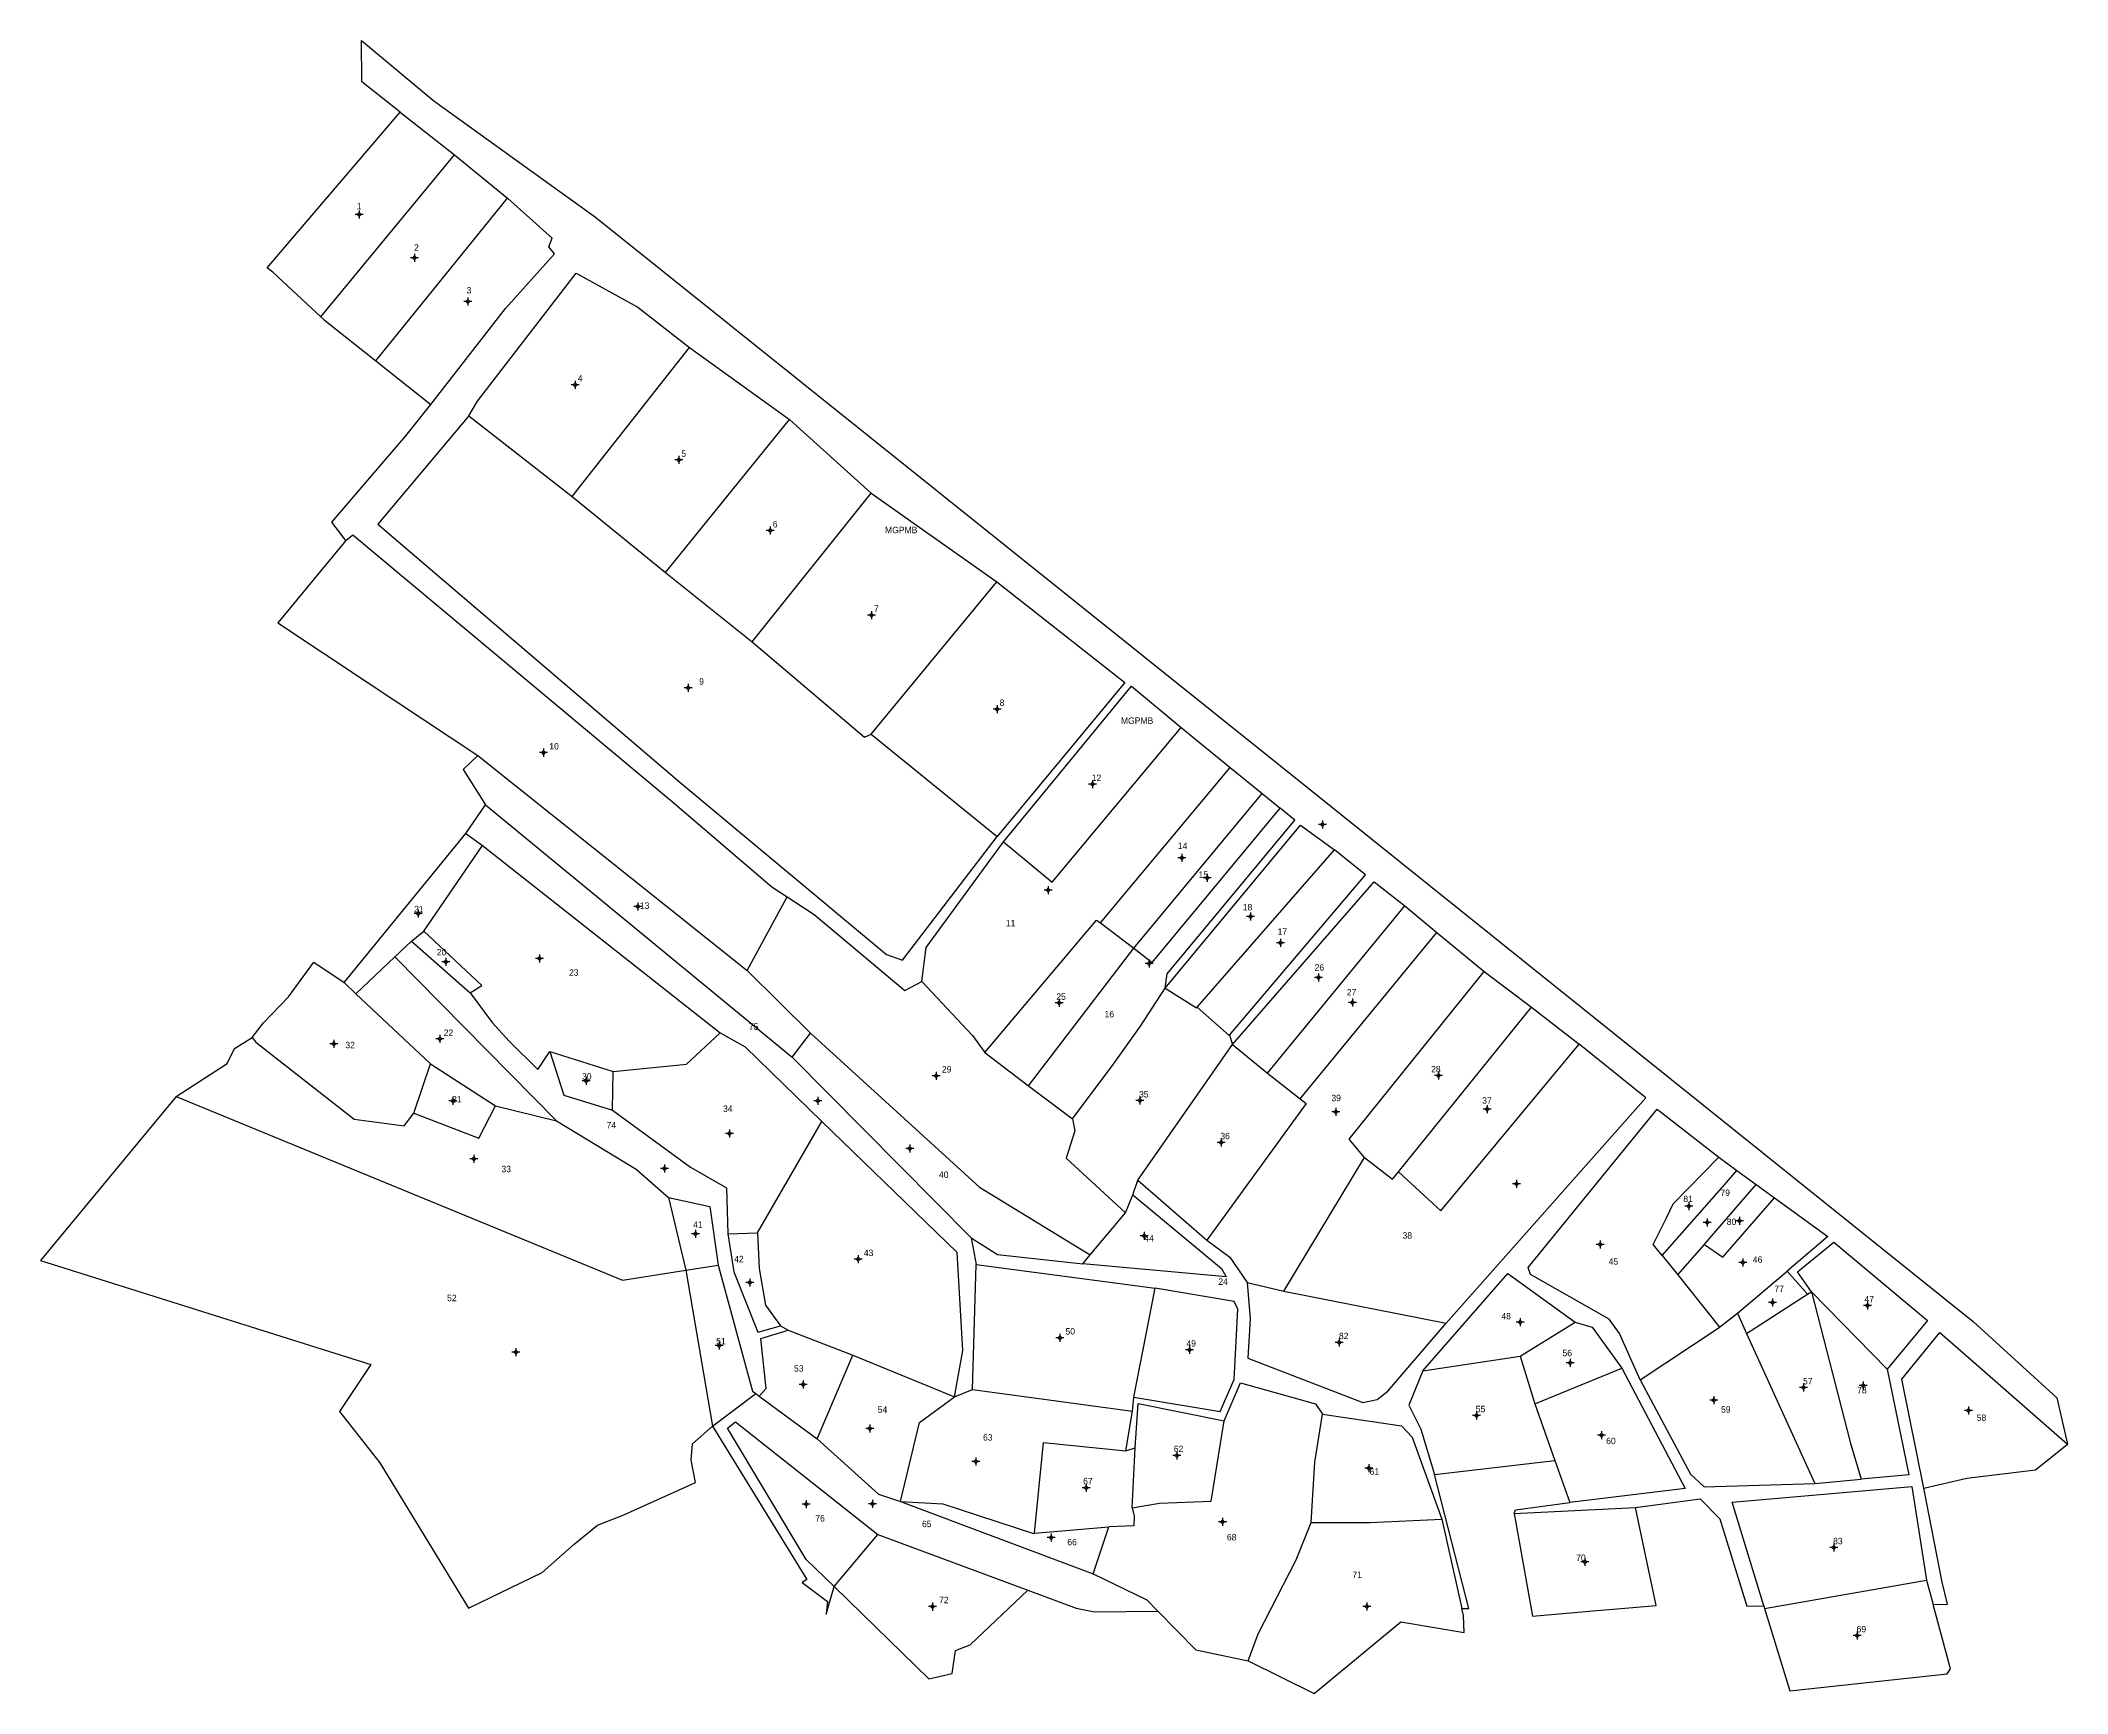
# Model space of a CAD drawing. Extents: x 551451 to 552083, y 1839976 to 1840492.
import ezdxf

# ---------------------------------------------------------------- set-up
doc = ezdxf.new("R2010")
doc.units = 0
for name, color, linetype in [('Level 10', 7, 'Continuous'), ('Level 11', 7, 'Continuous'), ('Level 22', 7, 'Continuous'), ('Level 6', 7, 'Continuous')]:
    doc.layers.add(name, color=color, linetype=linetype)

msp = doc.modelspace()

# ---------------------------------------------------------------- texts
at = {"layer": 'Level 22'}
for p in [(551714.23, 1840337.75), (551787.91, 1840278.23)]:
    msp.add_text('MGPMB', height=2, dxfattribs=at).set_placement(p)
at = {"layer": 'Level 6'}
for s, p in [('1', (551549.27, 1840438.81)), ('2', (551567.15, 1840425.9)), ('3', (551583.58, 1840412.59)), ('4', (551618.26, 1840385.09)), ('5', (551650.63, 1840361.61)), ('6', (551679.19, 1840339.54)), ('7', (551710.77, 1840313.19)), ('9', (551656.19, 1840290.46)), ('8', (551750.04, 1840283.83)), ('10', (551609.4, 1840270.23)), ('12', (551778.77, 1840260.4)), ('14', (551805.66, 1840239.13)), ('15', (551812.14, 1840230.2)), ('21', (551567.16, 1840219.42)), ('13', (551637.67, 1840220.48)), ('18', (551825.96, 1840220)), ('11', (551751.96, 1840215.03)), ('17', (551836.83, 1840212.39)), ('20', (551574.27, 1840205.98)), ('23', (551615.56, 1840199.59)), ('26', (551848.38, 1840201.2)), ('25', (551767.73, 1840192.09)), ('27', (551858.44, 1840193.45)), ('16', (551782.78, 1840186.61)), ('22', (551576.42, 1840180.81)), ('75', (551671.72, 1840182.72)), ('32', (551545.7, 1840176.98)), ('30', (551619.62, 1840167.19)), ('29', (551732.01, 1840169.39)), ('28', (551884.77, 1840169.46)), ('31', (551579.02, 1840160.04)), ('35', (551793.55, 1840161.6)), ('39', (551853.63, 1840160.45)), ('37', (551900.71, 1840159.66)), ('34', (551663.65, 1840157.11)), ('74', (551627.29, 1840151.95)), ('36', (551818.96, 1840148.57)), ('33', (551594.45, 1840138.28)), ('40', (551731.07, 1840136.5)), ('81', (551963.52, 1840128.95)), ('79', (551975.12, 1840130.87)), ('41', (551654.31, 1840120.94)), ('80', (551977.08, 1840121.78)), ('44', (551795.19, 1840116.63)), ('38', (551875.84, 1840117.54)), ('42', (551667.13, 1840110.17)), ('43', (551707.61, 1840112.1)), ('45', (551940.21, 1840109.42)), ('46', (551985.22, 1840110.01)), ('24', (551818.32, 1840103.12)), ('52', (551577.48, 1840098.02)), ('77', (551991.97, 1840100.9)), ('47', (552020.09, 1840097.65)), ('48', (551906.71, 1840092.34)), ('51', (551661.51, 1840084.55)), ('50', (551770.59, 1840087.6)), ('49', (551808.36, 1840083.83)), ('82', (551855.98, 1840086.17)), ('53', (551685.82, 1840076.04)), ('56', (551925.79, 1840080.84)), ('57', (552000.91, 1840072.03)), ('78', (552017.81, 1840069.23)), ('54', (551711.96, 1840063.16)), ('55', (551898.71, 1840063.35)), ('59', (551975.3, 1840063.22)), ('58', (552055.14, 1840060.64)), ('63', (551744.84, 1840054.5)), ('62', (551804.42, 1840050.93)), ('60', (551939.43, 1840053.38)), ('67', (551776.1, 1840040.86)), ('61', (551865.55, 1840043.82)), ('76', (551692.46, 1840029.23)), ('65', (551725.78, 1840027.48)), ('66', (551771.16, 1840021.83)), ('68', (551820.99, 1840023.34)), ('83', (552010.3, 1840022.14)), ('70', (551930.07, 1840016.93)), ('71', (551860.2, 1840011.63)), ('72', (551731.11, 1840003.75)), ('69', (552017.63, 1839994.65))]:
    msp.add_text(s, height=2, dxfattribs=at).set_placement(p)

# ---------------------------------------------------------------- linework, layer by layer
at = {"layer": 'Level 10'}
for p, q in [((551562.81, 1840469.19), (551579.82, 1840455.9)), ((551538, 1840405.29), (551579.82, 1840455.9)), ((551579.82, 1840455.9), (551596.37, 1840442.32)), ((551555.19, 1840391.56), (551596.37, 1840442.32)), ((551616.54, 1840349.24), (551653.17, 1840395.68)), ((551653.17, 1840395.68), (551684.44, 1840373.28)), ((551555.19, 1840391.56), (551572.45, 1840377.93)), ((551584.28, 1840374.41), (551616.54, 1840349.24)), ((551645.71, 1840325.53), (551684.44, 1840373.28)), ((551684.44, 1840373.28), (551709.94, 1840350.27)), ((551672.72, 1840303.8), (551709.94, 1840350.27)), ((551709.94, 1840350.27), (551749.11, 1840322.61)), ((551616.54, 1840349.24), (551645.71, 1840325.53)), ((551645.71, 1840325.53), (551672.72, 1840303.8)), ((551709.9, 1840275.05), (551749.11, 1840322.61)), ((551709.9, 1840275.05), (551749.24, 1840243.05)), ((551806.67, 1840277.12), (551822.06, 1840264.59)), ((551587.06, 1840268.32), (551671.14, 1840201.28)), ((551781.53, 1840216.16), (551822.06, 1840264.59)), ((551822.06, 1840264.59), (551832.01, 1840256.49)), ((551791.88, 1840208.17), (551832.01, 1840256.49)), ((551832.01, 1840256.49), (551837.59, 1840251.93)), ((551583.32, 1840244.05), (551589.47, 1840252.99)), ((551589.47, 1840252.99), (551685.27, 1840174.19)), ((551583.32, 1840244.05), (551588.51, 1840240.29)), ((551570.19, 1840213.49), (551588.51, 1840240.29)), ((551588.51, 1840240.29), (551662.7, 1840181.82)), ((551811.68, 1840189.77), (551854.58, 1840238.93)), ((551671.14, 1840201.28), (551683.65, 1840224.25)), ((551833.69, 1840169.17), (551876.58, 1840221.41)), ((551876.58, 1840221.41), (551886.59, 1840213.12)), ((551566.36, 1840210.37), (551570.19, 1840213.49)), ((551781.53, 1840216.16), (551791.88, 1840208.17)), ((551843.91, 1840161.16), (551886.59, 1840213.12)), ((551886.59, 1840213.12), (551901.36, 1840200.89)), ((551549.03, 1840193.98), (551561.19, 1840205.48)), ((551561.19, 1840205.48), (551566.36, 1840210.37)), ((551561.19, 1840205.48), (551611.68, 1840154.33)), ((551566.36, 1840210.37), (551584.7, 1840194.3)), ((551759.08, 1840165.26), (551791.88, 1840208.17)), ((551671.14, 1840201.28), (551690.92, 1840181.65)), ((551901.36, 1840200.89), (551916.11, 1840189.81)), ((551545.29, 1840197.5), (551549.03, 1840193.98)), ((551549.03, 1840193.98), (551572.26, 1840172.15)), ((551874.6, 1840138.44), (551916.11, 1840189.81)), ((551916.11, 1840189.81), (551931.02, 1840178.2)), ((551685.27, 1840174.19), (551690.92, 1840181.65)), ((551821.77, 1840181.06), (551822.78, 1840178.11)), ((551609.52, 1840175.96), (551629.34, 1840169.68)), ((551685.27, 1840174.19), (551741.13, 1840117.82)), ((551745.41, 1840175.6), (551759.08, 1840165.26)), ((551793.2, 1840135.78), (551822.78, 1840178.11)), ((551822.78, 1840178.11), (551833.69, 1840169.17)), ((551567.04, 1840156.68), (551572.26, 1840172.15)), ((551572.26, 1840172.15), (551592.58, 1840158.97)), ((551629.14, 1840157.61), (551629.34, 1840169.68)), ((551833.69, 1840169.17), (551843.91, 1840161.16)), ((551759.08, 1840165.26), (551772.73, 1840154.94)), ((551592.58, 1840158.97), (551611.68, 1840154.33)), ((551674.38, 1840119.33), (551694.47, 1840154.12)), ((551838.82, 1840101.13), (551863.94, 1840142.82)), ((551974.6, 1840142.95), (551980.26, 1840138.83)), ((551791.63, 1840131.17), (551793.2, 1840135.78)), ((551793.2, 1840135.78), (551814.71, 1840117.04)), ((551980.26, 1840138.83), (551986.32, 1840134.42)), ((551646.62, 1840130.35), (551651.98, 1840107.68)), ((551789.3, 1840125.55), (551791.63, 1840131.17)), ((551986.32, 1840134.42), (551991.98, 1840130.3)), ((551778.29, 1840112.51), (551789.3, 1840125.55)), ((551665.16, 1840119), (551674.38, 1840119.33)), ((551741.13, 1840117.82), (551742.67, 1840109.47)), ((551775.99, 1840109.68), (551778.29, 1840112.51)), ((551956.9, 1840112.31), (551961.76, 1840106.25)), ((551961.76, 1840106.25), (551970.1, 1840115.71)), ((551651.98, 1840107.68), (551662.08, 1840109.29)), ((551651.98, 1840107.68), (551660.39, 1840059)), ((551741.56, 1840070.48), (551742.67, 1840109.47)), ((551742.67, 1840109.47), (551798.57, 1840102.07)), ((551827.32, 1840103.81), (551838.82, 1840101.13)), ((551961.76, 1840106.25), (551974.86, 1840089.89)), ((551980.4, 1840094.26), (551995.95, 1840107.42)), ((551995.95, 1840107.42), (552002.34, 1840100.17)), ((551791.94, 1840068.01), (551798.57, 1840102.07)), ((551838.82, 1840101.13), (551889.45, 1840091.13)), ((551983.29, 1840087.88), (552002.34, 1840100.17)), ((552002.34, 1840100.17), (552003.58, 1840100.97)), ((552003.58, 1840100.97), (552027.22, 1840076.84)), ((551912.62, 1840080.83), (551929.78, 1840091.48)), ((551980.4, 1840094.26), (551983.29, 1840087.88)), ((551681.55, 1840090.37), (551683.98, 1840088.95)), ((551683.98, 1840088.95), (551704.19, 1840081.12)), ((551983.29, 1840087.88), (552004.56, 1840041.15)), ((551693.08, 1840055), (551704.19, 1840081.12)), ((551704.19, 1840081.12), (551735.88, 1840068.2)), ((551882.2, 1840076.32), (551912.62, 1840080.83)), ((551912.62, 1840080.83), (551917.11, 1840066.01)), ((551917.11, 1840066.01), (551944.32, 1840077.13)), ((551660.39, 1840059), (551673.87, 1840069.19)), ((551673.87, 1840069.19), (551674.93, 1840068.41)), ((551674.93, 1840068.41), (551693.08, 1840055)), ((551735.88, 1840068.2), (551741.56, 1840070.48)), ((551741.56, 1840070.48), (551791.54, 1840063.69)), ((551791.54, 1840063.69), (551791.94, 1840068.01)), ((551917.11, 1840066.01), (551923.42, 1840048.27)), ((551789.47, 1840051.35), (551791.54, 1840063.69)), ((551789.47, 1840051.35), (551792.38, 1840052.29)), ((551791.37, 1840033.54), (551792.38, 1840052.29)), ((551885.85, 1840043.9), (551923.42, 1840048.27)), ((551923.42, 1840048.27), (551928.08, 1840035.17)), ((552004.56, 1840041.15), (552019.03, 1840042.48)), ((551719.06, 1840035.46), (551779.25, 1840012.94)), ((551760.91, 1840025.57), (551784.12, 1840027.55)), ((551779.25, 1840012.94), (551784.12, 1840027.55)), ((551888.1, 1840029.96), (551894.4, 1840002.09)), ((551910.72, 1840031.74), (551948.55, 1840033.6)), ((551698.36, 1840008.94), (551711.94, 1840025.15)), ((551711.94, 1840025.15), (551758.83, 1840007.8)), ((551988.91, 1840002.13), (552039.51, 1840010.93)), ((552039.51, 1840010.93), (552041.56, 1840003.37)), ((551988.67, 1840002.91), (551988.91, 1840002.13))]:
    msp.add_line(p, q, dxfattribs=at)
for points in [[(551562.81, 1840469.19), (551550.85, 1840478.6), (551550.73, 1840491.53), (551573.3, 1840472.68), (551623.78, 1840436.42), (551837.71, 1840265.16), (552054.01, 1840091.72), (552080.17, 1840067.8), (552083.48, 1840053.35)], [(551538, 1840405.29), (551523.02, 1840419.19), (551521.3, 1840420.56), (551562.81, 1840469.19)], [(551572.45, 1840377.93), (551595.71, 1840407.91), (551610.97, 1840424.91), (551609.24, 1840427.11), (551610.32, 1840429.84), (551596.37, 1840442.32)], [(551584.28, 1840374.41), (551586.96, 1840378.98), (551617.77, 1840418.94), (551637.07, 1840408.28), (551653.17, 1840395.68)], [(551538, 1840405.29), (551539.07, 1840404.3), (551555.19, 1840391.56)], [(551545.9, 1840335.45), (551541.44, 1840341.24), (551564.61, 1840368.16), (551572.45, 1840377.93)], [(551584.28, 1840374.41), (551555.88, 1840340.52), (551650.16, 1840260.02), (551714.72, 1840206.22), (551719.64, 1840204.45), (551749.24, 1840243.05)], [(551545.9, 1840335.45), (551524.57, 1840309.77), (551552.49, 1840291.26), (551587.06, 1840268.32)], [(551545.9, 1840335.45), (551548.09, 1840337.21), (551647.83, 1840253.87), (551678.9, 1840227.37), (551683.65, 1840224.25)], [(551749.11, 1840322.61), (551789.11, 1840291.19), (551749.24, 1840243.05)], [(551672.72, 1840303.8), (551707.86, 1840274.09), (551709.9, 1840275.05)], [(551751.23, 1840241.38), (551791.19, 1840290.04), (551806.67, 1840277.12)], [(551751.23, 1840241.38), (551766.44, 1840228.77), (551806.67, 1840277.12)], [(551587.06, 1840268.32), (551582.52, 1840264.03), (551589.47, 1840252.99)], [(551791.88, 1840208.17), (551797.67, 1840203.76), (551837.59, 1840251.93)], [(551801.68, 1840195.68), (551802.37, 1840200.17), (551842.23, 1840248.13), (551837.59, 1840251.93)], [(551545.29, 1840197.5), (551553.22, 1840207.2), (551583.32, 1840244.05)], [(551801.68, 1840195.68), (551843.98, 1840246.66), (551854.58, 1840238.93)], [(551725.7, 1840197.76), (551727.08, 1840208.4), (551751.23, 1840241.38)], [(551821.77, 1840181.06), (551864.24, 1840231.12), (551854.58, 1840238.93)], [(551683.65, 1840224.25), (551692.11, 1840218.69), (551720.38, 1840195.01), (551725.7, 1840197.76)], [(551822.78, 1840178.11), (551866.98, 1840228.89), (551876.58, 1840221.41)], [(551584.7, 1840194.3), (551588.35, 1840196.54), (551570.19, 1840213.49)], [(551745.41, 1840175.6), (551780.23, 1840216.97), (551781.53, 1840216.16)], [(551516.63, 1840180.33), (551520.17, 1840184.91), (551527.95, 1840193.02), (551535.84, 1840203.87), (551545.29, 1840197.5)], [(551863.94, 1840142.82), (551859.19, 1840148.61), (551901.36, 1840200.89)], [(551584.7, 1840194.3), (551591.59, 1840184.98), (551596.89, 1840179.22), (551605.84, 1840170.35), (551609.52, 1840175.96)], [(551725.7, 1840197.76), (551741.54, 1840180.96), (551745.41, 1840175.6)], [(551772.73, 1840154.94), (551785.49, 1840171.92), (551794.06, 1840183.89), (551801.68, 1840195.68)], [(551801.68, 1840195.68), (551811.52, 1840189.59), (551811.68, 1840189.77)], [(551811.68, 1840189.77), (551821.66, 1840180.92), (551821.77, 1840181.06)], [(551492.87, 1840161.96), (551508.79, 1840172.19), (551511.1, 1840176.91), (551516.63, 1840180.33)], [(551516.63, 1840180.33), (551517.7, 1840178.92), (551548.47, 1840154.8), (551564.04, 1840152.8), (551567.04, 1840156.68)], [(551629.34, 1840169.68), (551652.26, 1840172), (551662.7, 1840181.82)], [(551662.7, 1840181.82), (551670.53, 1840177.44), (551694.47, 1840154.12)], [(551690.92, 1840181.65), (551743.74, 1840133.62), (551778.29, 1840112.51)], [(551609.52, 1840175.96), (551613.93, 1840162.35), (551629.14, 1840157.61)], [(551874.6, 1840138.44), (551887.78, 1840126.18), (551931.02, 1840178.2)], [(551889.45, 1840091.13), (551951.83, 1840161.47), (551931.02, 1840178.2)], [(551492.87, 1840161.96), (551450.52, 1840110.75), (551553.65, 1840078.24), (551543.93, 1840063.6), (551556.45, 1840047.58), (551584.14, 1840002.23), (551607.18, 1840013.35), (551617.14, 1840022.15), (551624.47, 1840028.06), (551632.71, 1840031.31), (551655.08, 1840041.46), (551653.71, 1840048.43), (551654.11, 1840053.47), (551660.39, 1840059)], [(551492.87, 1840161.96), (551632.24, 1840104.54), (551651.98, 1840107.68)], [(551843.91, 1840161.16), (551845.74, 1840159.72), (551814.71, 1840117.04)], [(551567.04, 1840156.68), (551587.35, 1840148.91), (551592.58, 1840158.97)], [(551611.68, 1840154.33), (551636.56, 1840139.27), (551646.62, 1840130.35)], [(551629.14, 1840157.61), (551653.52, 1840139.87), (551664.72, 1840133.41), (551665.16, 1840119)], [(551735.88, 1840068.2), (551738.5, 1840082.59), (551736.71, 1840113.23), (551694.47, 1840154.12)], [(551772.73, 1840154.94), (551773.5, 1840151.24), (551770.85, 1840142.64), (551789.3, 1840125.55)], [(551950.08, 1840073.42), (551943.61, 1840087.91), (551940.34, 1840092.4), (551915.85, 1840106.39), (551915.05, 1840108.56), (551955.33, 1840157.97), (551974.6, 1840142.95)], [(551863.94, 1840142.82), (551872.72, 1840136.09), (551874.6, 1840138.44)], [(551956.9, 1840112.31), (551954.14, 1840115.75), (551958.24, 1840124.06), (551960.38, 1840128.38), (551974.6, 1840142.95)], [(551956.9, 1840112.31), (551975.58, 1840133.44), (551975.74, 1840133.63), (551980.26, 1840138.83)], [(551646.62, 1840130.35), (551659.56, 1840127.56), (551662.08, 1840109.29)], [(551791.63, 1840131.17), (551819.34, 1840108.27), (551820.75, 1840105.58), (551775.99, 1840109.68)], [(551970.1, 1840115.71), (551970.34, 1840115.98), (551986.32, 1840134.42)], [(551970.1, 1840115.71), (551975.85, 1840111.72), (551991.98, 1840130.3)], [(551991.98, 1840130.3), (552008.65, 1840118.17), (551995.95, 1840107.42)], [(551665.16, 1840119), (551667.06, 1840107.17), (551674.49, 1840088.35), (551681.55, 1840090.37)], [(551674.38, 1840119.33), (551674.97, 1840108.23), (551676.92, 1840096.79), (551681.55, 1840090.37)], [(551741.13, 1840117.82), (551749.4, 1840112.63), (551775.99, 1840109.68)], [(551814.71, 1840117.04), (551821.94, 1840111.75), (551827.32, 1840103.81)], [(552003.58, 1840100.97), (551999.15, 1840107.2), (552010.52, 1840116.46), (552039.81, 1840092.02), (552027.22, 1840076.84)], [(551662.08, 1840109.29), (551672.81, 1840069.97), (551673.87, 1840069.19)], [(551827.32, 1840103.81), (551828.21, 1840092.47), (551827.58, 1840080.23), (551863.42, 1840066.34), (551867.96, 1840067.37), (551871.28, 1840069.93), (551889.45, 1840091.13)], [(551882.2, 1840076.32), (551908.76, 1840106.66), (551929.78, 1840091.48)], [(551791.94, 1840068.01), (551818.88, 1840063.61), (551823.26, 1840073.57), (551824.39, 1840095.53), (551823.22, 1840097.95), (551798.57, 1840102.07)], [(552003.58, 1840100.97), (552015.62, 1840053.98), (552019.03, 1840042.48)], [(551929.78, 1840091.48), (551935.01, 1840089.93), (551944.32, 1840077.13)], [(551974.86, 1840089.89), (551977.65, 1840092.09), (551980.4, 1840094.26)], [(551674.93, 1840068.41), (551677.15, 1840070.76), (551675.4, 1840086.35), (551683.98, 1840088.95)], [(551950.08, 1840073.42), (551974.44, 1840089.62), (551974.86, 1840089.89)], [(552038.68, 1840039.66), (552031.72, 1840073.64), (552043.67, 1840088.2), (552054.22, 1840078.97), (552083.48, 1840053.35)], [(551820.12, 1840060.67), (551825.24, 1840072.57), (551848.67, 1840066.02), (551850.82, 1840062.8)], [(551882.2, 1840076.32), (551877.81, 1840065.54), (551881.56, 1840058.11), (551885.85, 1840043.9)], [(551944.32, 1840077.13), (551964.12, 1840039.57), (551928.08, 1840035.17)], [(551950.08, 1840073.42), (551965.76, 1840043.97), (551970.01, 1840040.04), (552004.56, 1840041.15)], [(552027.22, 1840076.84), (552033.96, 1840043.84), (552019.03, 1840042.48)], [(551719.06, 1840035.46), (551724.99, 1840060.16), (551735.88, 1840068.2)], [(551792.38, 1840052.29), (551793.31, 1840066.11), (551820.12, 1840060.67)], [(551698.36, 1840008.94), (551689.63, 1840017.43), (551665.07, 1840058.35), (551667.5, 1840060.37), (551711.94, 1840025.15)], [(551791.37, 1840033.54), (551799.98, 1840035), (551816.12, 1840035.62), (551820.12, 1840060.67)], [(551847.32, 1840028.9), (551848.44, 1840047.81), (551850.82, 1840062.8)], [(551850.82, 1840062.8), (551875.51, 1840059.12), (551878.84, 1840055.58), (551888.1, 1840029.96)], [(551660.39, 1840059), (551689.8, 1840011.14), (551688.37, 1840010.23), (551696.23, 1840004.3), (551695.88, 1840000.35), (551698.36, 1840008.94)], [(551693.08, 1840055), (551712.21, 1840037.82), (551719.06, 1840035.46)], [(551760.91, 1840025.57), (551763.7, 1840053.91), (551789.47, 1840051.35)], [(552038.68, 1840039.66), (552052.04, 1840042.76), (552073.51, 1840045.34), (552083.48, 1840053.35)], [(551894.4, 1840002.09), (551896.51, 1840002.1), (551885.85, 1840043.9)], [(551988.67, 1840002.91), (551978.81, 1840035.32), (552034.83, 1840040.19), (552039.51, 1840010.93)], [(551719.06, 1840035.46), (551732.33, 1840034.77), (551760.58, 1840025.54), (551760.91, 1840025.57)], [(551910.72, 1840031.74), (551911.09, 1840032.9), (551928.08, 1840035.17)], [(551948.55, 1840033.6), (551968.78, 1840036.28), (551974.93, 1840030.1), (551983.37, 1840002.86), (551988.67, 1840002.91)], [(552041.56, 1840003.37), (552046.07, 1840003.41), (552044.33, 1840010.33), (552038.68, 1840039.66)], [(551791.37, 1840033.54), (551792.05, 1840030.86), (551791.95, 1840027.86), (551784.12, 1840027.55)], [(551827.68, 1839985.78), (551830.71, 1839994.18), (551842.58, 1840017.3), (551847.32, 1840028.9)], [(551847.32, 1840028.9), (551865.78, 1840028.91), (551888.1, 1840029.96)], [(551910.72, 1840031.74), (551916.4, 1839999.73), (551936.51, 1840001.43), (551946.46, 1840002.27), (551955.08, 1840003.01), (551948.55, 1840033.6)], [(551698.36, 1840008.94), (551707.08, 1840000.45), (551727.93, 1839980.17), (551735.25, 1839981.78), (551736.28, 1839989.02), (551740.77, 1839990.74), (551758.83, 1840007.8)], [(551779.25, 1840012.94), (551795.99, 1840004.77), (551799.44, 1840001.26)], [(551758.83, 1840007.8), (551773.93, 1840002.2), (551779.67, 1840001.08), (551799.44, 1840001.26)], [(551827.68, 1839985.78), (551848.24, 1839975.57), (551875.33, 1839997.94), (551895.07, 1839994.56), (551894.9, 1839999.89), (551894.4, 1840002.09)], [(551988.91, 1840002.13), (551996.74, 1839976.38), (552045.9, 1839981.69), (552046.98, 1839983.27), (552041.56, 1840003.37)], [(551799.44, 1840001.26), (551811.33, 1839989.15), (551827.68, 1839985.78)]]:
    msp.add_lwpolyline(points, dxfattribs=at)
at = {"layer": 'Level 11'}
for p, q in [((551549.345, 1840437.24), (551548.72, 1840437.24)), ((551549.97, 1840437.865), (551549.345, 1840437.24)), ((551549.345, 1840437.24), (551549.97, 1840436.615)), ((551549.97, 1840438.49), (551549.97, 1840437.865)), ((551550.595, 1840437.24), (551549.97, 1840437.865)), ((551549.97, 1840436.615), (551550.595, 1840437.24)), ((551549.97, 1840436.615), (551549.97, 1840435.99)), ((551551.22, 1840437.24), (551550.595, 1840437.24)), ((551566.635, 1840423.73), (551566.01, 1840423.73)), ((551567.26, 1840424.355), (551566.635, 1840423.73)), ((551566.635, 1840423.73), (551567.26, 1840423.105)), ((551567.26, 1840424.98), (551567.26, 1840424.355)), ((551567.885, 1840423.73), (551567.26, 1840424.355)), ((551567.26, 1840423.105), (551567.885, 1840423.73)), ((551567.26, 1840423.105), (551567.26, 1840422.48)), ((551568.51, 1840423.73), (551567.885, 1840423.73)), ((551583.345, 1840410.12), (551582.72, 1840410.12)), ((551583.97, 1840410.745), (551583.345, 1840410.12)), ((551583.345, 1840410.12), (551583.97, 1840409.495)), ((551583.97, 1840411.37), (551583.97, 1840410.745)), ((551584.595, 1840410.12), (551583.97, 1840410.745)), ((551583.97, 1840409.495), (551584.595, 1840410.12)), ((551583.97, 1840409.495), (551583.97, 1840408.87)), ((551585.22, 1840410.12), (551584.595, 1840410.12)), ((551616.835, 1840384.09), (551616.21, 1840384.09)), ((551617.46, 1840384.715), (551616.835, 1840384.09)), ((551616.835, 1840384.09), (551617.46, 1840383.465)), ((551617.46, 1840385.34), (551617.46, 1840384.715)), ((551618.085, 1840384.09), (551617.46, 1840384.715)), ((551617.46, 1840383.465), (551618.085, 1840384.09)), ((551617.46, 1840383.465), (551617.46, 1840382.84)), ((551618.71, 1840384.09), (551618.085, 1840384.09)), ((551649.205, 1840360.6), (551648.58, 1840360.6)), ((551649.83, 1840361.225), (551649.205, 1840360.6)), ((551649.205, 1840360.6), (551649.83, 1840359.975)), ((551649.83, 1840361.85), (551649.83, 1840361.225)), ((551650.455, 1840360.6), (551649.83, 1840361.225)), ((551649.83, 1840359.975), (551650.455, 1840360.6)), ((551649.83, 1840359.975), (551649.83, 1840359.35)), ((551651.08, 1840360.6), (551650.455, 1840360.6)), ((551677.775, 1840338.54), (551677.15, 1840338.54)), ((551678.4, 1840339.165), (551677.775, 1840338.54)), ((551677.775, 1840338.54), (551678.4, 1840337.915)), ((551678.4, 1840339.79), (551678.4, 1840339.165)), ((551679.025, 1840338.54), (551678.4, 1840339.165)), ((551678.4, 1840337.915), (551679.025, 1840338.54)), ((551678.4, 1840337.915), (551678.4, 1840337.29)), ((551679.65, 1840338.54), (551679.025, 1840338.54)), ((551709.97, 1840312.805), (551709.345, 1840312.18)), ((551709.97, 1840313.43), (551709.97, 1840312.805)), ((551710.595, 1840312.18), (551709.97, 1840312.805)), ((551709.345, 1840312.18), (551708.72, 1840312.18)), ((551709.345, 1840312.18), (551709.97, 1840311.555)), ((551709.97, 1840311.555), (551710.595, 1840312.18)), ((551709.97, 1840311.555), (551709.97, 1840310.93)), ((551711.22, 1840312.18), (551710.595, 1840312.18)), ((551652.095, 1840289.43), (551651.47, 1840289.43)), ((551652.72, 1840290.055), (551652.095, 1840289.43)), ((551652.095, 1840289.43), (551652.72, 1840288.805)), ((551652.72, 1840290.68), (551652.72, 1840290.055)), ((551653.345, 1840289.43), (551652.72, 1840290.055)), ((551652.72, 1840288.805), (551653.345, 1840289.43)), ((551652.72, 1840288.805), (551652.72, 1840288.18)), ((551653.97, 1840289.43), (551653.345, 1840289.43)), ((551748.625, 1840282.83), (551748, 1840282.83)), ((551749.25, 1840283.455), (551748.625, 1840282.83)), ((551748.625, 1840282.83), (551749.25, 1840282.205)), ((551749.25, 1840284.08), (551749.25, 1840283.455)), ((551749.875, 1840282.83), (551749.25, 1840283.455)), ((551749.25, 1840282.205), (551749.875, 1840282.83)), ((551749.25, 1840282.205), (551749.25, 1840281.58)), ((551750.5, 1840282.83), (551749.875, 1840282.83)), ((551606.925, 1840269.24), (551606.3, 1840269.24)), ((551607.55, 1840269.865), (551606.925, 1840269.24)), ((551606.925, 1840269.24), (551607.55, 1840268.615)), ((551607.55, 1840270.49), (551607.55, 1840269.865)), ((551608.175, 1840269.24), (551607.55, 1840269.865)), ((551607.55, 1840268.615), (551608.175, 1840269.24)), ((551607.55, 1840268.615), (551607.55, 1840267.99)), ((551608.8, 1840269.24), (551608.175, 1840269.24)), ((551778.355, 1840259.4), (551777.73, 1840259.4)), ((551778.98, 1840260.025), (551778.355, 1840259.4)), ((551778.355, 1840259.4), (551778.98, 1840258.775)), ((551778.98, 1840260.65), (551778.98, 1840260.025)), ((551779.605, 1840259.4), (551778.98, 1840260.025)), ((551778.98, 1840258.775), (551779.605, 1840259.4)), ((551778.98, 1840258.775), (551778.98, 1840258.15)), ((551780.23, 1840259.4), (551779.605, 1840259.4)), ((551850.235, 1840246.81), (551849.61, 1840246.81)), ((551850.86, 1840247.435), (551850.235, 1840246.81)), ((551850.235, 1840246.81), (551850.86, 1840246.185)), ((551850.86, 1840248.06), (551850.86, 1840247.435)), ((551851.485, 1840246.81), (551850.86, 1840247.435)), ((551850.86, 1840246.185), (551851.485, 1840246.81)), ((551850.86, 1840246.185), (551850.86, 1840245.56)), ((551852.11, 1840246.81), (551851.485, 1840246.81)), ((551806.255, 1840236.38), (551805.63, 1840236.38)), ((551806.88, 1840237.005), (551806.255, 1840236.38)), ((551806.255, 1840236.38), (551806.88, 1840235.755)), ((551806.88, 1840237.63), (551806.88, 1840237.005)), ((551807.505, 1840236.38), (551806.88, 1840237.005)), ((551806.88, 1840235.755), (551807.505, 1840236.38)), ((551808.13, 1840236.38), (551807.505, 1840236.38)), ((551806.88, 1840235.755), (551806.88, 1840235.13)), ((551814.195, 1840230.12), (551813.57, 1840230.12)), ((551814.82, 1840230.745), (551814.195, 1840230.12)), ((551814.195, 1840230.12), (551814.82, 1840229.495)), ((551814.82, 1840231.37), (551814.82, 1840230.745)), ((551815.445, 1840230.12), (551814.82, 1840230.745)), ((551814.82, 1840229.495), (551815.445, 1840230.12)), ((551816.07, 1840230.12), (551815.445, 1840230.12)), ((551764.525, 1840226.36), (551763.9, 1840226.36)), ((551765.15, 1840226.985), (551764.525, 1840226.36)), ((551764.525, 1840226.36), (551765.15, 1840225.735)), ((551765.15, 1840227.61), (551765.15, 1840226.985)), ((551765.775, 1840226.36), (551765.15, 1840226.985)), ((551765.15, 1840225.735), (551765.775, 1840226.36)), ((551765.15, 1840225.735), (551765.15, 1840225.11)), ((551766.4, 1840226.36), (551765.775, 1840226.36)), ((551814.82, 1840229.495), (551814.82, 1840228.87)), ((551567.795, 1840219.02), (551567.17, 1840219.02)), ((551568.42, 1840219.645), (551567.795, 1840219.02)), ((551567.795, 1840219.02), (551568.42, 1840218.395)), ((551568.42, 1840220.27), (551568.42, 1840219.645)), ((551569.045, 1840219.02), (551568.42, 1840219.645)), ((551568.42, 1840218.395), (551569.045, 1840219.02)), ((551568.42, 1840218.395), (551568.42, 1840217.77)), ((551569.67, 1840219.02), (551569.045, 1840219.02)), ((551636.445, 1840221.26), (551635.82, 1840221.26)), ((551637.07, 1840221.885), (551636.445, 1840221.26)), ((551636.445, 1840221.26), (551637.07, 1840220.635)), ((551637.07, 1840222.51), (551637.07, 1840221.885)), ((551637.695, 1840221.26), (551637.07, 1840221.885)), ((551637.07, 1840220.635), (551637.695, 1840221.26)), ((551637.07, 1840220.635), (551637.07, 1840220.01)), ((551638.32, 1840221.26), (551637.695, 1840221.26)), ((551827.735, 1840218.12), (551827.11, 1840218.12)), ((551828.36, 1840218.745), (551827.735, 1840218.12)), ((551827.735, 1840218.12), (551828.36, 1840217.495)), ((551828.36, 1840219.37), (551828.36, 1840218.745)), ((551828.985, 1840218.12), (551828.36, 1840218.745)), ((551828.36, 1840217.495), (551828.985, 1840218.12)), ((551828.36, 1840217.495), (551828.36, 1840216.87)), ((551829.61, 1840218.12), (551828.985, 1840218.12)), ((551837.76, 1840211.17), (551837.76, 1840210.545)), ((551577.11, 1840205.15), (551577.11, 1840204.525)), ((551605.675, 1840204.98), (551605.05, 1840204.98)), ((551606.3, 1840205.605), (551605.675, 1840204.98)), ((551605.675, 1840204.98), (551606.3, 1840204.355)), ((551606.3, 1840206.23), (551606.3, 1840205.605)), ((551606.925, 1840204.98), (551606.3, 1840205.605)), ((551606.3, 1840204.355), (551606.925, 1840204.98)), ((551607.55, 1840204.98), (551606.925, 1840204.98)), ((551796.67, 1840204.69), (551796.67, 1840204.065)), ((551837.135, 1840209.92), (551836.51, 1840209.92)), ((551837.76, 1840210.545), (551837.135, 1840209.92)), ((551837.135, 1840209.92), (551837.76, 1840209.295)), ((551838.385, 1840209.92), (551837.76, 1840210.545)), ((551837.76, 1840209.295), (551838.385, 1840209.92)), ((551837.76, 1840209.295), (551837.76, 1840208.67)), ((551839.01, 1840209.92), (551838.385, 1840209.92)), ((551576.485, 1840203.9), (551575.86, 1840203.9)), ((551577.11, 1840204.525), (551576.485, 1840203.9)), ((551576.485, 1840203.9), (551577.11, 1840203.275)), ((551577.735, 1840203.9), (551577.11, 1840204.525)), ((551577.11, 1840203.275), (551577.735, 1840203.9)), ((551577.11, 1840203.275), (551577.11, 1840202.65)), ((551578.36, 1840203.9), (551577.735, 1840203.9)), ((551606.3, 1840204.355), (551606.3, 1840203.73)), ((551796.045, 1840203.44), (551795.42, 1840203.44)), ((551796.67, 1840204.065), (551796.045, 1840203.44)), ((551796.045, 1840203.44), (551796.67, 1840202.815)), ((551797.295, 1840203.44), (551796.67, 1840204.065)), ((551796.67, 1840202.815), (551797.295, 1840203.44)), ((551796.67, 1840202.815), (551796.67, 1840202.19)), ((551797.92, 1840203.44), (551797.295, 1840203.44)), ((551848.975, 1840199.03), (551848.35, 1840199.03)), ((551849.6, 1840199.655), (551848.975, 1840199.03)), ((551848.975, 1840199.03), (551849.6, 1840198.405)), ((551849.6, 1840200.28), (551849.6, 1840199.655)), ((551850.225, 1840199.03), (551849.6, 1840199.655)), ((551849.6, 1840198.405), (551850.225, 1840199.03)), ((551849.6, 1840198.405), (551849.6, 1840197.78)), ((551850.85, 1840199.03), (551850.225, 1840199.03)), ((551768.66, 1840192.37), (551768.66, 1840191.745)), ((551860.25, 1840192.53), (551860.25, 1840191.905)), ((551768.035, 1840191.12), (551767.41, 1840191.12)), ((551768.66, 1840191.745), (551768.035, 1840191.12)), ((551768.035, 1840191.12), (551768.66, 1840190.495)), ((551769.285, 1840191.12), (551768.66, 1840191.745)), ((551768.66, 1840190.495), (551769.285, 1840191.12)), ((551768.66, 1840190.495), (551768.66, 1840189.87)), ((551769.91, 1840191.12), (551769.285, 1840191.12)), ((551859.625, 1840191.28), (551859, 1840191.28)), ((551860.25, 1840191.905), (551859.625, 1840191.28)), ((551859.625, 1840191.28), (551860.25, 1840190.655)), ((551860.875, 1840191.28), (551860.25, 1840191.905)), ((551860.25, 1840190.655), (551860.875, 1840191.28)), ((551860.25, 1840190.655), (551860.25, 1840190.03)), ((551861.5, 1840191.28), (551860.875, 1840191.28)), ((551542.06, 1840179.59), (551542.06, 1840178.965)), ((551574.595, 1840179.9), (551573.97, 1840179.9)), ((551575.22, 1840180.525), (551574.595, 1840179.9)), ((551574.595, 1840179.9), (551575.22, 1840179.275)), ((551575.22, 1840181.15), (551575.22, 1840180.525)), ((551575.845, 1840179.9), (551575.22, 1840180.525)), ((551575.22, 1840179.275), (551575.845, 1840179.9)), ((551576.47, 1840179.9), (551575.845, 1840179.9)), ((551541.435, 1840178.34), (551540.81, 1840178.34)), ((551542.06, 1840178.965), (551541.435, 1840178.34)), ((551541.435, 1840178.34), (551542.06, 1840177.715)), ((551542.685, 1840178.34), (551542.06, 1840178.965)), ((551542.06, 1840177.715), (551542.685, 1840178.34)), ((551542.06, 1840177.715), (551542.06, 1840177.09)), ((551543.31, 1840178.34), (551542.685, 1840178.34)), ((551575.22, 1840179.275), (551575.22, 1840178.65)), ((551620.265, 1840166.78), (551619.64, 1840166.78)), ((551620.89, 1840167.405), (551620.265, 1840166.78)), ((551620.265, 1840166.78), (551620.89, 1840166.155)), ((551620.89, 1840168.03), (551620.89, 1840167.405)), ((551621.515, 1840166.78), (551620.89, 1840167.405)), ((551620.89, 1840166.155), (551621.515, 1840166.78)), ((551622.14, 1840166.78), (551621.515, 1840166.78)), ((551729.605, 1840168.38), (551728.98, 1840168.38)), ((551730.23, 1840169.005), (551729.605, 1840168.38)), ((551729.605, 1840168.38), (551730.23, 1840167.755)), ((551730.23, 1840169.63), (551730.23, 1840169.005)), ((551730.855, 1840168.38), (551730.23, 1840169.005)), ((551730.23, 1840167.755), (551730.855, 1840168.38)), ((551730.23, 1840167.755), (551730.23, 1840167.13)), ((551731.48, 1840168.38), (551730.855, 1840168.38)), ((551886.425, 1840168.49), (551885.8, 1840168.49)), ((551887.05, 1840169.115), (551886.425, 1840168.49)), ((551886.425, 1840168.49), (551887.05, 1840167.865)), ((551887.05, 1840169.74), (551887.05, 1840169.115)), ((551887.675, 1840168.49), (551887.05, 1840169.115)), ((551887.05, 1840167.865), (551887.675, 1840168.49)), ((551887.05, 1840167.865), (551887.05, 1840167.24)), ((551888.3, 1840168.49), (551887.675, 1840168.49)), ((551578.635, 1840160.53), (551578.01, 1840160.53)), ((551579.26, 1840161.155), (551578.635, 1840160.53)), ((551578.635, 1840160.53), (551579.26, 1840159.905)), ((551579.26, 1840161.78), (551579.26, 1840161.155)), ((551579.885, 1840160.53), (551579.26, 1840161.155)), ((551579.26, 1840159.905), (551579.885, 1840160.53)), ((551580.51, 1840160.53), (551579.885, 1840160.53)), ((551620.89, 1840166.155), (551620.89, 1840165.53)), ((551692.655, 1840160.6), (551692.03, 1840160.6)), ((551693.28, 1840161.225), (551692.655, 1840160.6)), ((551692.655, 1840160.6), (551693.28, 1840159.975)), ((551693.28, 1840161.85), (551693.28, 1840161.225)), ((551693.905, 1840160.6), (551693.28, 1840161.225)), ((551693.28, 1840159.975), (551693.905, 1840160.6)), ((551694.53, 1840160.6), (551693.905, 1840160.6)), ((551793.145, 1840160.62), (551792.52, 1840160.62)), ((551793.77, 1840161.245), (551793.145, 1840160.62)), ((551793.145, 1840160.62), (551793.77, 1840159.995)), ((551793.77, 1840161.87), (551793.77, 1840161.245)), ((551794.395, 1840160.62), (551793.77, 1840161.245)), ((551793.77, 1840159.995), (551794.395, 1840160.62)), ((551795.02, 1840160.62), (551794.395, 1840160.62)), ((551579.26, 1840159.905), (551579.26, 1840159.28)), ((551693.28, 1840159.975), (551693.28, 1840159.35)), ((551793.77, 1840159.995), (551793.77, 1840159.37)), ((551854.335, 1840157.12), (551853.71, 1840157.12)), ((551854.96, 1840157.745), (551854.335, 1840157.12)), ((551854.335, 1840157.12), (551854.96, 1840156.495)), ((551854.96, 1840158.37), (551854.96, 1840157.745)), ((551855.585, 1840157.12), (551854.96, 1840157.745)), ((551854.96, 1840156.495), (551855.585, 1840157.12)), ((551854.96, 1840156.495), (551854.96, 1840155.87)), ((551856.21, 1840157.12), (551855.585, 1840157.12)), ((551901.685, 1840158), (551901.06, 1840158)), ((551902.31, 1840158.625), (551901.685, 1840158)), ((551901.685, 1840158), (551902.31, 1840157.375)), ((551902.31, 1840159.25), (551902.31, 1840158.625)), ((551902.935, 1840158), (551902.31, 1840158.625)), ((551902.31, 1840157.375), (551902.935, 1840158)), ((551902.31, 1840157.375), (551902.31, 1840156.75)), ((551903.56, 1840158), (551902.935, 1840158)), ((551665.055, 1840150.41), (551664.43, 1840150.41)), ((551665.68, 1840151.035), (551665.055, 1840150.41)), ((551665.055, 1840150.41), (551665.68, 1840149.785)), ((551665.68, 1840151.66), (551665.68, 1840151.035)), ((551666.305, 1840150.41), (551665.68, 1840151.035)), ((551665.68, 1840149.785), (551666.305, 1840150.41)), ((551665.68, 1840149.785), (551665.68, 1840149.16)), ((551666.93, 1840150.41), (551666.305, 1840150.41)), ((551819.18, 1840148.205), (551818.555, 1840147.58)), ((551819.18, 1840148.83), (551819.18, 1840148.205)), ((551819.805, 1840147.58), (551819.18, 1840148.205)), ((551585.175, 1840142.44), (551584.55, 1840142.44)), ((551585.8, 1840143.065), (551585.175, 1840142.44)), ((551585.175, 1840142.44), (551585.8, 1840141.815)), ((551585.8, 1840143.69), (551585.8, 1840143.065)), ((551586.425, 1840142.44), (551585.8, 1840143.065)), ((551585.8, 1840141.815), (551586.425, 1840142.44)), ((551585.8, 1840141.815), (551585.8, 1840141.19)), ((551587.05, 1840142.44), (551586.425, 1840142.44)), ((551721.395, 1840145.66), (551720.77, 1840145.66)), ((551722.02, 1840146.285), (551721.395, 1840145.66)), ((551721.395, 1840145.66), (551722.02, 1840145.035)), ((551722.02, 1840146.91), (551722.02, 1840146.285)), ((551722.645, 1840145.66), (551722.02, 1840146.285)), ((551722.02, 1840145.035), (551722.645, 1840145.66)), ((551722.02, 1840145.035), (551722.02, 1840144.41)), ((551723.27, 1840145.66), (551722.645, 1840145.66)), ((551818.555, 1840147.58), (551817.93, 1840147.58)), ((551818.555, 1840147.58), (551819.18, 1840146.955)), ((551819.18, 1840146.955), (551819.805, 1840147.58)), ((551819.18, 1840146.955), (551819.18, 1840146.33)), ((551820.43, 1840147.58), (551819.805, 1840147.58)), ((551644.735, 1840139.39), (551644.11, 1840139.39)), ((551645.36, 1840140.015), (551644.735, 1840139.39)), ((551644.735, 1840139.39), (551645.36, 1840138.765)), ((551645.36, 1840140.64), (551645.36, 1840140.015)), ((551645.985, 1840139.39), (551645.36, 1840140.015)), ((551645.36, 1840138.765), (551645.985, 1840139.39)), ((551645.36, 1840138.765), (551645.36, 1840138.14)), ((551646.61, 1840139.39), (551645.985, 1840139.39)), ((551911.45, 1840135.285), (551910.825, 1840134.66)), ((551911.45, 1840135.91), (551911.45, 1840135.285)), ((551912.075, 1840134.66), (551911.45, 1840135.285)), ((551910.825, 1840134.66), (551910.2, 1840134.66)), ((551910.825, 1840134.66), (551911.45, 1840134.035)), ((551911.45, 1840134.035), (551912.075, 1840134.66)), ((551911.45, 1840134.035), (551911.45, 1840133.41)), ((551912.7, 1840134.66), (551912.075, 1840134.66)), ((551965.23, 1840128.88), (551965.23, 1840128.255)), ((551964.605, 1840127.63), (551963.98, 1840127.63)), ((551965.23, 1840128.255), (551964.605, 1840127.63)), ((551964.605, 1840127.63), (551965.23, 1840127.005)), ((551965.855, 1840127.63), (551965.23, 1840128.255)), ((551965.23, 1840127.005), (551965.855, 1840127.63)), ((551965.23, 1840127.005), (551965.23, 1840126.38)), ((551966.48, 1840127.63), (551965.855, 1840127.63)), ((551970.355, 1840122.54), (551969.73, 1840122.54)), ((551970.98, 1840123.165), (551970.355, 1840122.54)), ((551970.355, 1840122.54), (551970.98, 1840121.915)), ((551970.98, 1840123.79), (551970.98, 1840123.165)), ((551971.605, 1840122.54), (551970.98, 1840123.165)), ((551970.98, 1840121.915), (551971.605, 1840122.54)), ((551972.23, 1840122.54), (551971.605, 1840122.54)), ((551980.465, 1840123.07), (551979.84, 1840123.07)), ((551981.09, 1840123.695), (551980.465, 1840123.07)), ((551980.465, 1840123.07), (551981.09, 1840122.445)), ((551981.09, 1840124.32), (551981.09, 1840123.695)), ((551981.715, 1840123.07), (551981.09, 1840123.695)), ((551981.09, 1840122.445), (551981.715, 1840123.07)), ((551981.09, 1840122.445), (551981.09, 1840121.82)), ((551982.34, 1840123.07), (551981.715, 1840123.07)), ((551654.395, 1840119.02), (551653.77, 1840119.02)), ((551655.02, 1840119.645), (551654.395, 1840119.02)), ((551654.395, 1840119.02), (551655.02, 1840118.395)), ((551655.02, 1840120.27), (551655.02, 1840119.645)), ((551655.645, 1840119.02), (551655.02, 1840119.645)), ((551655.02, 1840118.395), (551655.645, 1840119.02)), ((551655.02, 1840118.395), (551655.02, 1840117.77)), ((551656.27, 1840119.02), (551655.645, 1840119.02)), ((551794.555, 1840118.38), (551793.93, 1840118.38)), ((551795.18, 1840119.005), (551794.555, 1840118.38)), ((551794.555, 1840118.38), (551795.18, 1840117.755)), ((551795.18, 1840119.63), (551795.18, 1840119.005)), ((551795.805, 1840118.38), (551795.18, 1840119.005)), ((551795.18, 1840117.755), (551795.805, 1840118.38)), ((551795.18, 1840117.755), (551795.18, 1840117.13)), ((551796.43, 1840118.38), (551795.805, 1840118.38)), ((551937.53, 1840116.315), (551936.905, 1840115.69)), ((551937.53, 1840116.94), (551937.53, 1840116.315)), ((551938.155, 1840115.69), (551937.53, 1840116.315)), ((551970.98, 1840121.915), (551970.98, 1840121.29)), ((551705.195, 1840111.16), (551704.57, 1840111.16)), ((551705.82, 1840111.785), (551705.195, 1840111.16)), ((551705.195, 1840111.16), (551705.82, 1840110.535)), ((551705.82, 1840112.41), (551705.82, 1840111.785)), ((551706.445, 1840111.16), (551705.82, 1840111.785)), ((551705.82, 1840110.535), (551706.445, 1840111.16)), ((551705.82, 1840110.535), (551705.82, 1840109.91)), ((551707.07, 1840111.16), (551706.445, 1840111.16)), ((551936.905, 1840115.69), (551936.28, 1840115.69)), ((551936.905, 1840115.69), (551937.53, 1840115.065)), ((551937.53, 1840115.065), (551938.155, 1840115.69)), ((551937.53, 1840115.065), (551937.53, 1840114.44)), ((551938.78, 1840115.69), (551938.155, 1840115.69)), ((551981.505, 1840110.1), (551980.88, 1840110.1)), ((551982.13, 1840110.725), (551981.505, 1840110.1)), ((551981.505, 1840110.1), (551982.13, 1840109.475)), ((551982.13, 1840111.35), (551982.13, 1840110.725)), ((551982.755, 1840110.1), (551982.13, 1840110.725)), ((551982.13, 1840109.475), (551982.755, 1840110.1)), ((551983.38, 1840110.1), (551982.755, 1840110.1)), ((551671.425, 1840103.84), (551670.8, 1840103.84)), ((551672.05, 1840104.465), (551671.425, 1840103.84)), ((551671.425, 1840103.84), (551672.05, 1840103.215)), ((551672.05, 1840105.09), (551672.05, 1840104.465)), ((551672.675, 1840103.84), (551672.05, 1840104.465)), ((551672.05, 1840103.215), (551672.675, 1840103.84)), ((551673.3, 1840103.84), (551672.675, 1840103.84)), ((551982.13, 1840109.475), (551982.13, 1840108.85)), ((551672.05, 1840103.215), (551672.05, 1840102.59)), ((551990.795, 1840097.65), (551990.17, 1840097.65)), ((551991.42, 1840098.275), (551990.795, 1840097.65)), ((551990.795, 1840097.65), (551991.42, 1840097.025)), ((551991.42, 1840098.9), (551991.42, 1840098.275)), ((551992.045, 1840097.65), (551991.42, 1840098.275)), ((551991.42, 1840097.025), (551992.045, 1840097.65)), ((551991.42, 1840097.025), (551991.42, 1840096.4)), ((551992.67, 1840097.65), (551992.045, 1840097.65)), ((552021.04, 1840097.275), (552020.415, 1840096.65)), ((552021.04, 1840097.9), (552021.04, 1840097.275)), ((552021.665, 1840096.65), (552021.04, 1840097.275)), ((551911.995, 1840091.49), (551911.37, 1840091.49)), ((551912.62, 1840092.115), (551911.995, 1840091.49)), ((551911.995, 1840091.49), (551912.62, 1840090.865)), ((551912.62, 1840092.74), (551912.62, 1840092.115)), ((551913.245, 1840091.49), (551912.62, 1840092.115)), ((551912.62, 1840090.865), (551913.245, 1840091.49)), ((551912.62, 1840090.865), (551912.62, 1840090.24)), ((551913.87, 1840091.49), (551913.245, 1840091.49)), ((552020.415, 1840096.65), (552019.79, 1840096.65)), ((552020.415, 1840096.65), (552021.04, 1840096.025)), ((552021.04, 1840096.025), (552021.665, 1840096.65)), ((552021.04, 1840096.025), (552021.04, 1840095.4)), ((552022.29, 1840096.65), (552021.665, 1840096.65)), ((551662.49, 1840084.765), (551661.865, 1840084.14)), ((551662.49, 1840085.39), (551662.49, 1840084.765)), ((551663.115, 1840084.14), (551662.49, 1840084.765)), ((551768.165, 1840086.58), (551767.54, 1840086.58)), ((551768.79, 1840087.205), (551768.165, 1840086.58)), ((551768.165, 1840086.58), (551768.79, 1840085.955)), ((551768.79, 1840087.83), (551768.79, 1840087.205)), ((551769.415, 1840086.58), (551768.79, 1840087.205)), ((551768.79, 1840085.955), (551769.415, 1840086.58)), ((551768.79, 1840085.955), (551768.79, 1840085.33)), ((551770.04, 1840086.58), (551769.415, 1840086.58)), ((551855.415, 1840085.08), (551854.79, 1840085.08)), ((551856.04, 1840085.705), (551855.415, 1840085.08)), ((551855.415, 1840085.08), (551856.04, 1840084.455)), ((551856.04, 1840086.33), (551856.04, 1840085.705)), ((551856.665, 1840085.08), (551856.04, 1840085.705)), ((551856.04, 1840084.455), (551856.665, 1840085.08)), ((551856.04, 1840084.455), (551856.04, 1840083.83)), ((551857.29, 1840085.08), (551856.665, 1840085.08)), ((551598.285, 1840082.1), (551597.66, 1840082.1)), ((551598.91, 1840082.725), (551598.285, 1840082.1)), ((551598.285, 1840082.1), (551598.91, 1840081.475)), ((551598.91, 1840083.35), (551598.91, 1840082.725)), ((551599.535, 1840082.1), (551598.91, 1840082.725)), ((551598.91, 1840081.475), (551599.535, 1840082.1)), ((551598.91, 1840081.475), (551598.91, 1840080.85)), ((551600.16, 1840082.1), (551599.535, 1840082.1)), ((551661.865, 1840084.14), (551661.24, 1840084.14)), ((551661.865, 1840084.14), (551662.49, 1840083.515)), ((551662.49, 1840083.515), (551663.115, 1840084.14)), ((551662.49, 1840083.515), (551662.49, 1840082.89)), ((551663.74, 1840084.14), (551663.115, 1840084.14)), ((551808.655, 1840082.84), (551808.03, 1840082.84)), ((551809.28, 1840083.465), (551808.655, 1840082.84)), ((551808.655, 1840082.84), (551809.28, 1840082.215)), ((551809.28, 1840084.09), (551809.28, 1840083.465)), ((551809.905, 1840082.84), (551809.28, 1840083.465)), ((551809.28, 1840082.215), (551809.905, 1840082.84)), ((551809.28, 1840082.215), (551809.28, 1840081.59)), ((551810.53, 1840082.84), (551809.905, 1840082.84)), ((551927.575, 1840078.74), (551926.95, 1840078.74)), ((551928.2, 1840079.365), (551927.575, 1840078.74)), ((551927.575, 1840078.74), (551928.2, 1840078.115)), ((551928.2, 1840079.99), (551928.2, 1840079.365)), ((551928.825, 1840078.74), (551928.2, 1840079.365)), ((551928.2, 1840078.115), (551928.825, 1840078.74)), ((551928.2, 1840078.115), (551928.2, 1840077.49)), ((551929.45, 1840078.74), (551928.825, 1840078.74)), ((551688.035, 1840071.98), (551687.41, 1840071.98)), ((551688.66, 1840072.605), (551688.035, 1840071.98)), ((551688.035, 1840071.98), (551688.66, 1840071.355)), ((551688.66, 1840073.23), (551688.66, 1840072.605)), ((551689.285, 1840071.98), (551688.66, 1840072.605)), ((551688.66, 1840071.355), (551689.285, 1840071.98)), ((551689.91, 1840071.98), (551689.285, 1840071.98)), ((552001.09, 1840072.31), (552001.09, 1840071.685)), ((552019.045, 1840071.72), (552018.42, 1840071.72)), ((552019.67, 1840072.345), (552019.045, 1840071.72)), ((552019.045, 1840071.72), (552019.67, 1840071.095)), ((552019.67, 1840072.97), (552019.67, 1840072.345)), ((552020.295, 1840071.72), (552019.67, 1840072.345)), ((552019.67, 1840071.095), (552020.295, 1840071.72)), ((552020.92, 1840071.72), (552020.295, 1840071.72)), ((551688.66, 1840071.355), (551688.66, 1840070.73)), ((551972.445, 1840067.15), (551971.82, 1840067.15)), ((551973.07, 1840067.775), (551972.445, 1840067.15)), ((551972.445, 1840067.15), (551973.07, 1840066.525)), ((551973.07, 1840068.4), (551973.07, 1840067.775)), ((551973.695, 1840067.15), (551973.07, 1840067.775)), ((551973.07, 1840066.525), (551973.695, 1840067.15)), ((551973.07, 1840066.525), (551973.07, 1840065.9)), ((551974.32, 1840067.15), (551973.695, 1840067.15)), ((552000.465, 1840071.06), (551999.84, 1840071.06)), ((552001.09, 1840071.685), (552000.465, 1840071.06)), ((552000.465, 1840071.06), (552001.09, 1840070.435)), ((552001.715, 1840071.06), (552001.09, 1840071.685)), ((552001.09, 1840070.435), (552001.715, 1840071.06)), ((552001.09, 1840070.435), (552001.09, 1840069.81)), ((552002.34, 1840071.06), (552001.715, 1840071.06)), ((552019.67, 1840071.095), (552019.67, 1840070.47)), ((551709.51, 1840059.54), (551709.51, 1840058.915)), ((551898.285, 1840062.36), (551897.66, 1840062.36)), ((551898.91, 1840062.985), (551898.285, 1840062.36)), ((551898.285, 1840062.36), (551898.91, 1840061.735)), ((551898.91, 1840063.61), (551898.91, 1840062.985)), ((551899.535, 1840062.36), (551898.91, 1840062.985)), ((551898.91, 1840061.735), (551899.535, 1840062.36)), ((551898.91, 1840061.735), (551898.91, 1840061.11)), ((551900.16, 1840062.36), (551899.535, 1840062.36)), ((552051.925, 1840063.93), (552051.3, 1840063.93)), ((552052.55, 1840064.555), (552051.925, 1840063.93)), ((552051.925, 1840063.93), (552052.55, 1840063.305)), ((552052.55, 1840065.18), (552052.55, 1840064.555)), ((552053.175, 1840063.93), (552052.55, 1840064.555)), ((552052.55, 1840063.305), (552053.175, 1840063.93)), ((552052.55, 1840063.305), (552052.55, 1840062.68)), ((552053.8, 1840063.93), (552053.175, 1840063.93)), ((551708.885, 1840058.29), (551708.26, 1840058.29)), ((551709.51, 1840058.915), (551708.885, 1840058.29)), ((551708.885, 1840058.29), (551709.51, 1840057.665)), ((551710.135, 1840058.29), (551709.51, 1840058.915)), ((551709.51, 1840057.665), (551710.135, 1840058.29)), ((551709.51, 1840057.665), (551709.51, 1840057.04)), ((551710.76, 1840058.29), (551710.135, 1840058.29)), ((551937.375, 1840056.15), (551936.75, 1840056.15)), ((551938, 1840056.775), (551937.375, 1840056.15)), ((551937.375, 1840056.15), (551938, 1840055.525)), ((551938, 1840057.4), (551938, 1840056.775)), ((551938.625, 1840056.15), (551938, 1840056.775)), ((551938, 1840055.525), (551938.625, 1840056.15)), ((551938, 1840055.525), (551938, 1840054.9)), ((551939.25, 1840056.15), (551938.625, 1840056.15)), ((551741.975, 1840048.01), (551741.35, 1840048.01)), ((551742.6, 1840048.635), (551741.975, 1840048.01)), ((551741.975, 1840048.01), (551742.6, 1840047.385)), ((551742.6, 1840049.26), (551742.6, 1840048.635)), ((551743.225, 1840048.01), (551742.6, 1840048.635)), ((551742.6, 1840047.385), (551743.225, 1840048.01)), ((551742.6, 1840047.385), (551742.6, 1840046.76)), ((551743.85, 1840048.01), (551743.225, 1840048.01)), ((551804.695, 1840049.83), (551804.07, 1840049.83)), ((551805.32, 1840050.455), (551804.695, 1840049.83)), ((551804.695, 1840049.83), (551805.32, 1840049.205)), ((551805.32, 1840051.08), (551805.32, 1840050.455)), ((551805.945, 1840049.83), (551805.32, 1840050.455)), ((551805.32, 1840049.205), (551805.945, 1840049.83)), ((551805.32, 1840049.205), (551805.32, 1840048.58)), ((551806.57, 1840049.83), (551805.945, 1840049.83)), ((551865.34, 1840046.475), (551864.715, 1840045.85)), ((551865.34, 1840047.1), (551865.34, 1840046.475)), ((551865.965, 1840045.85), (551865.34, 1840046.475)), ((551777, 1840040.365), (551776.375, 1840039.74)), ((551777, 1840040.99), (551777, 1840040.365)), ((551777.625, 1840039.74), (551777, 1840040.365)), ((551864.715, 1840045.85), (551864.09, 1840045.85)), ((551864.715, 1840045.85), (551865.34, 1840045.225)), ((551865.34, 1840045.225), (551865.965, 1840045.85)), ((551865.34, 1840045.225), (551865.34, 1840044.6)), ((551866.59, 1840045.85), (551865.965, 1840045.85)), ((551688.995, 1840034.66), (551688.37, 1840034.66)), ((551689.62, 1840035.285), (551688.995, 1840034.66)), ((551688.995, 1840034.66), (551689.62, 1840034.035)), ((551689.62, 1840035.91), (551689.62, 1840035.285)), ((551690.245, 1840034.66), (551689.62, 1840035.285)), ((551689.62, 1840034.035), (551690.245, 1840034.66)), ((551689.62, 1840034.035), (551689.62, 1840033.41)), ((551690.87, 1840034.66), (551690.245, 1840034.66)), ((551709.725, 1840034.77), (551709.1, 1840034.77)), ((551710.35, 1840035.395), (551709.725, 1840034.77)), ((551709.725, 1840034.77), (551710.35, 1840034.145)), ((551710.35, 1840036.02), (551710.35, 1840035.395)), ((551710.975, 1840034.77), (551710.35, 1840035.395)), ((551710.35, 1840034.145), (551710.975, 1840034.77)), ((551710.35, 1840034.145), (551710.35, 1840033.52)), ((551711.6, 1840034.77), (551710.975, 1840034.77)), ((551776.375, 1840039.74), (551775.75, 1840039.74)), ((551776.375, 1840039.74), (551777, 1840039.115)), ((551777, 1840039.115), (551777.625, 1840039.74)), ((551777, 1840039.115), (551777, 1840038.49)), ((551778.25, 1840039.74), (551777.625, 1840039.74)), ((551819.045, 1840029.18), (551818.42, 1840029.18)), ((551819.67, 1840029.805), (551819.045, 1840029.18)), ((551819.045, 1840029.18), (551819.67, 1840028.555)), ((551819.67, 1840030.43), (551819.67, 1840029.805)), ((551820.295, 1840029.18), (551819.67, 1840029.805)), ((551819.67, 1840028.555), (551820.295, 1840029.18)), ((551819.67, 1840028.555), (551819.67, 1840027.93)), ((551820.92, 1840029.18), (551820.295, 1840029.18)), ((551765.455, 1840024.2), (551764.83, 1840024.2)), ((551766.08, 1840024.825), (551765.455, 1840024.2)), ((551765.455, 1840024.2), (551766.08, 1840023.575)), ((551766.08, 1840025.45), (551766.08, 1840024.825)), ((551766.705, 1840024.2), (551766.08, 1840024.825)), ((551766.08, 1840023.575), (551766.705, 1840024.2)), ((551766.08, 1840023.575), (551766.08, 1840022.95)), ((551767.33, 1840024.2), (551766.705, 1840024.2)), ((552009.875, 1840021.16), (552009.25, 1840021.16)), ((552010.5, 1840021.785), (552009.875, 1840021.16)), ((552009.875, 1840021.16), (552010.5, 1840020.535)), ((552010.5, 1840022.41), (552010.5, 1840021.785)), ((552011.125, 1840021.16), (552010.5, 1840021.785)), ((552010.5, 1840020.535), (552011.125, 1840021.16)), ((552011.75, 1840021.16), (552011.125, 1840021.16)), ((551932.155, 1840016.66), (551931.53, 1840016.66)), ((551932.78, 1840017.285), (551932.155, 1840016.66)), ((551932.155, 1840016.66), (551932.78, 1840016.035)), ((551932.78, 1840017.91), (551932.78, 1840017.285)), ((551933.405, 1840016.66), (551932.78, 1840017.285)), ((551932.78, 1840016.035), (551933.405, 1840016.66)), ((551932.78, 1840016.035), (551932.78, 1840015.41)), ((551934.03, 1840016.66), (551933.405, 1840016.66)), ((552010.5, 1840020.535), (552010.5, 1840019.91)), ((551728.475, 1840002.66), (551727.85, 1840002.66)), ((551729.1, 1840003.285), (551728.475, 1840002.66)), ((551728.475, 1840002.66), (551729.1, 1840002.035)), ((551729.1, 1840003.91), (551729.1, 1840003.285)), ((551729.725, 1840002.66), (551729.1, 1840003.285)), ((551729.1, 1840002.035), (551729.725, 1840002.66)), ((551730.35, 1840002.66), (551729.725, 1840002.66)), ((551864.055, 1840002.76), (551863.43, 1840002.76)), ((551864.68, 1840003.385), (551864.055, 1840002.76)), ((551864.055, 1840002.76), (551864.68, 1840002.135)), ((551864.68, 1840004.01), (551864.68, 1840003.385)), ((551865.305, 1840002.76), (551864.68, 1840003.385)), ((551864.68, 1840002.135), (551865.305, 1840002.76)), ((551864.68, 1840002.135), (551864.68, 1840001.51)), ((551865.93, 1840002.76), (551865.305, 1840002.76)), ((551729.1, 1840002.035), (551729.1, 1840001.41)), ((552017.205, 1839993.65), (552016.58, 1839993.65)), ((552017.83, 1839994.275), (552017.205, 1839993.65)), ((552017.205, 1839993.65), (552017.83, 1839993.025)), ((552017.83, 1839994.9), (552017.83, 1839994.275)), ((552018.455, 1839993.65), (552017.83, 1839994.275)), ((552017.83, 1839993.025), (552018.455, 1839993.65)), ((552017.83, 1839993.025), (552017.83, 1839992.4)), ((552019.08, 1839993.65), (552018.455, 1839993.65))]:
    msp.add_line(p, q, dxfattribs=at)
for centre in [(551549.97, 1840437.24), (551567.26, 1840423.73), (551583.97, 1840410.12), (551617.46, 1840384.09), (551649.83, 1840360.6), (551678.4, 1840338.54), (551709.97, 1840312.18), (551652.72, 1840289.43), (551749.25, 1840282.83), (551607.55, 1840269.24), (551778.98, 1840259.4), (551850.86, 1840246.81), (551806.88, 1840236.38), (551814.82, 1840230.12), (551765.15, 1840226.36), (551568.42, 1840219.02), (551637.07, 1840221.26), (551828.36, 1840218.12), (551606.3, 1840204.98), (551837.76, 1840209.92), (551577.11, 1840203.9), (551796.67, 1840203.44), (551849.6, 1840199.03), (551768.66, 1840191.12), (551860.25, 1840191.28), (551575.22, 1840179.9), (551542.06, 1840178.34), (551620.89, 1840166.78), (551730.23, 1840168.38), (551887.05, 1840168.49), (551579.26, 1840160.53), (551693.28, 1840160.6), (551793.77, 1840160.62), (551854.96, 1840157.12), (551902.31, 1840158), (551665.68, 1840150.41), (551819.18, 1840147.58), (551585.8, 1840142.44), (551722.02, 1840145.66), (551645.36, 1840139.39), (551911.45, 1840134.66), (551965.23, 1840127.63), (551970.98, 1840122.54), (551981.09, 1840123.07), (551655.02, 1840119.02), (551795.18, 1840118.38), (551705.82, 1840111.16), (551937.53, 1840115.69), (551982.13, 1840110.1), (551672.05, 1840103.84), (551991.42, 1840097.65), (551912.62, 1840091.49), (552021.04, 1840096.65), (551768.79, 1840086.58), (551856.04, 1840085.08), (551598.91, 1840082.1), (551662.49, 1840084.14), (551809.28, 1840082.84), (551928.2, 1840078.74), (551688.66, 1840071.98), (552019.67, 1840071.72), (551973.07, 1840067.15), (552001.09, 1840071.06), (551898.91, 1840062.36), (552052.55, 1840063.93), (551709.51, 1840058.29), (551938, 1840056.15), (551742.6, 1840048.01), (551805.32, 1840049.83), (551865.34, 1840045.85), (551689.62, 1840034.66), (551710.35, 1840034.77), (551777, 1840039.74), (551819.67, 1840029.18), (551766.08, 1840024.2), (552010.5, 1840021.16), (551932.78, 1840016.66), (551729.1, 1840002.66), (551864.68, 1840002.76), (552017.83, 1839993.65)]:
    msp.add_circle(centre, 0.15, dxfattribs=at)

msp.set_redraw_order([(e.dxf.handle, doc.entitydb.next_handle()) for e in msp.query("TEXT MTEXT ATTDEF DIMENSION ARC_DIMENSION")])  # texts and dimensions are drawn at this point

doc.saveas('drawing.dxf')
